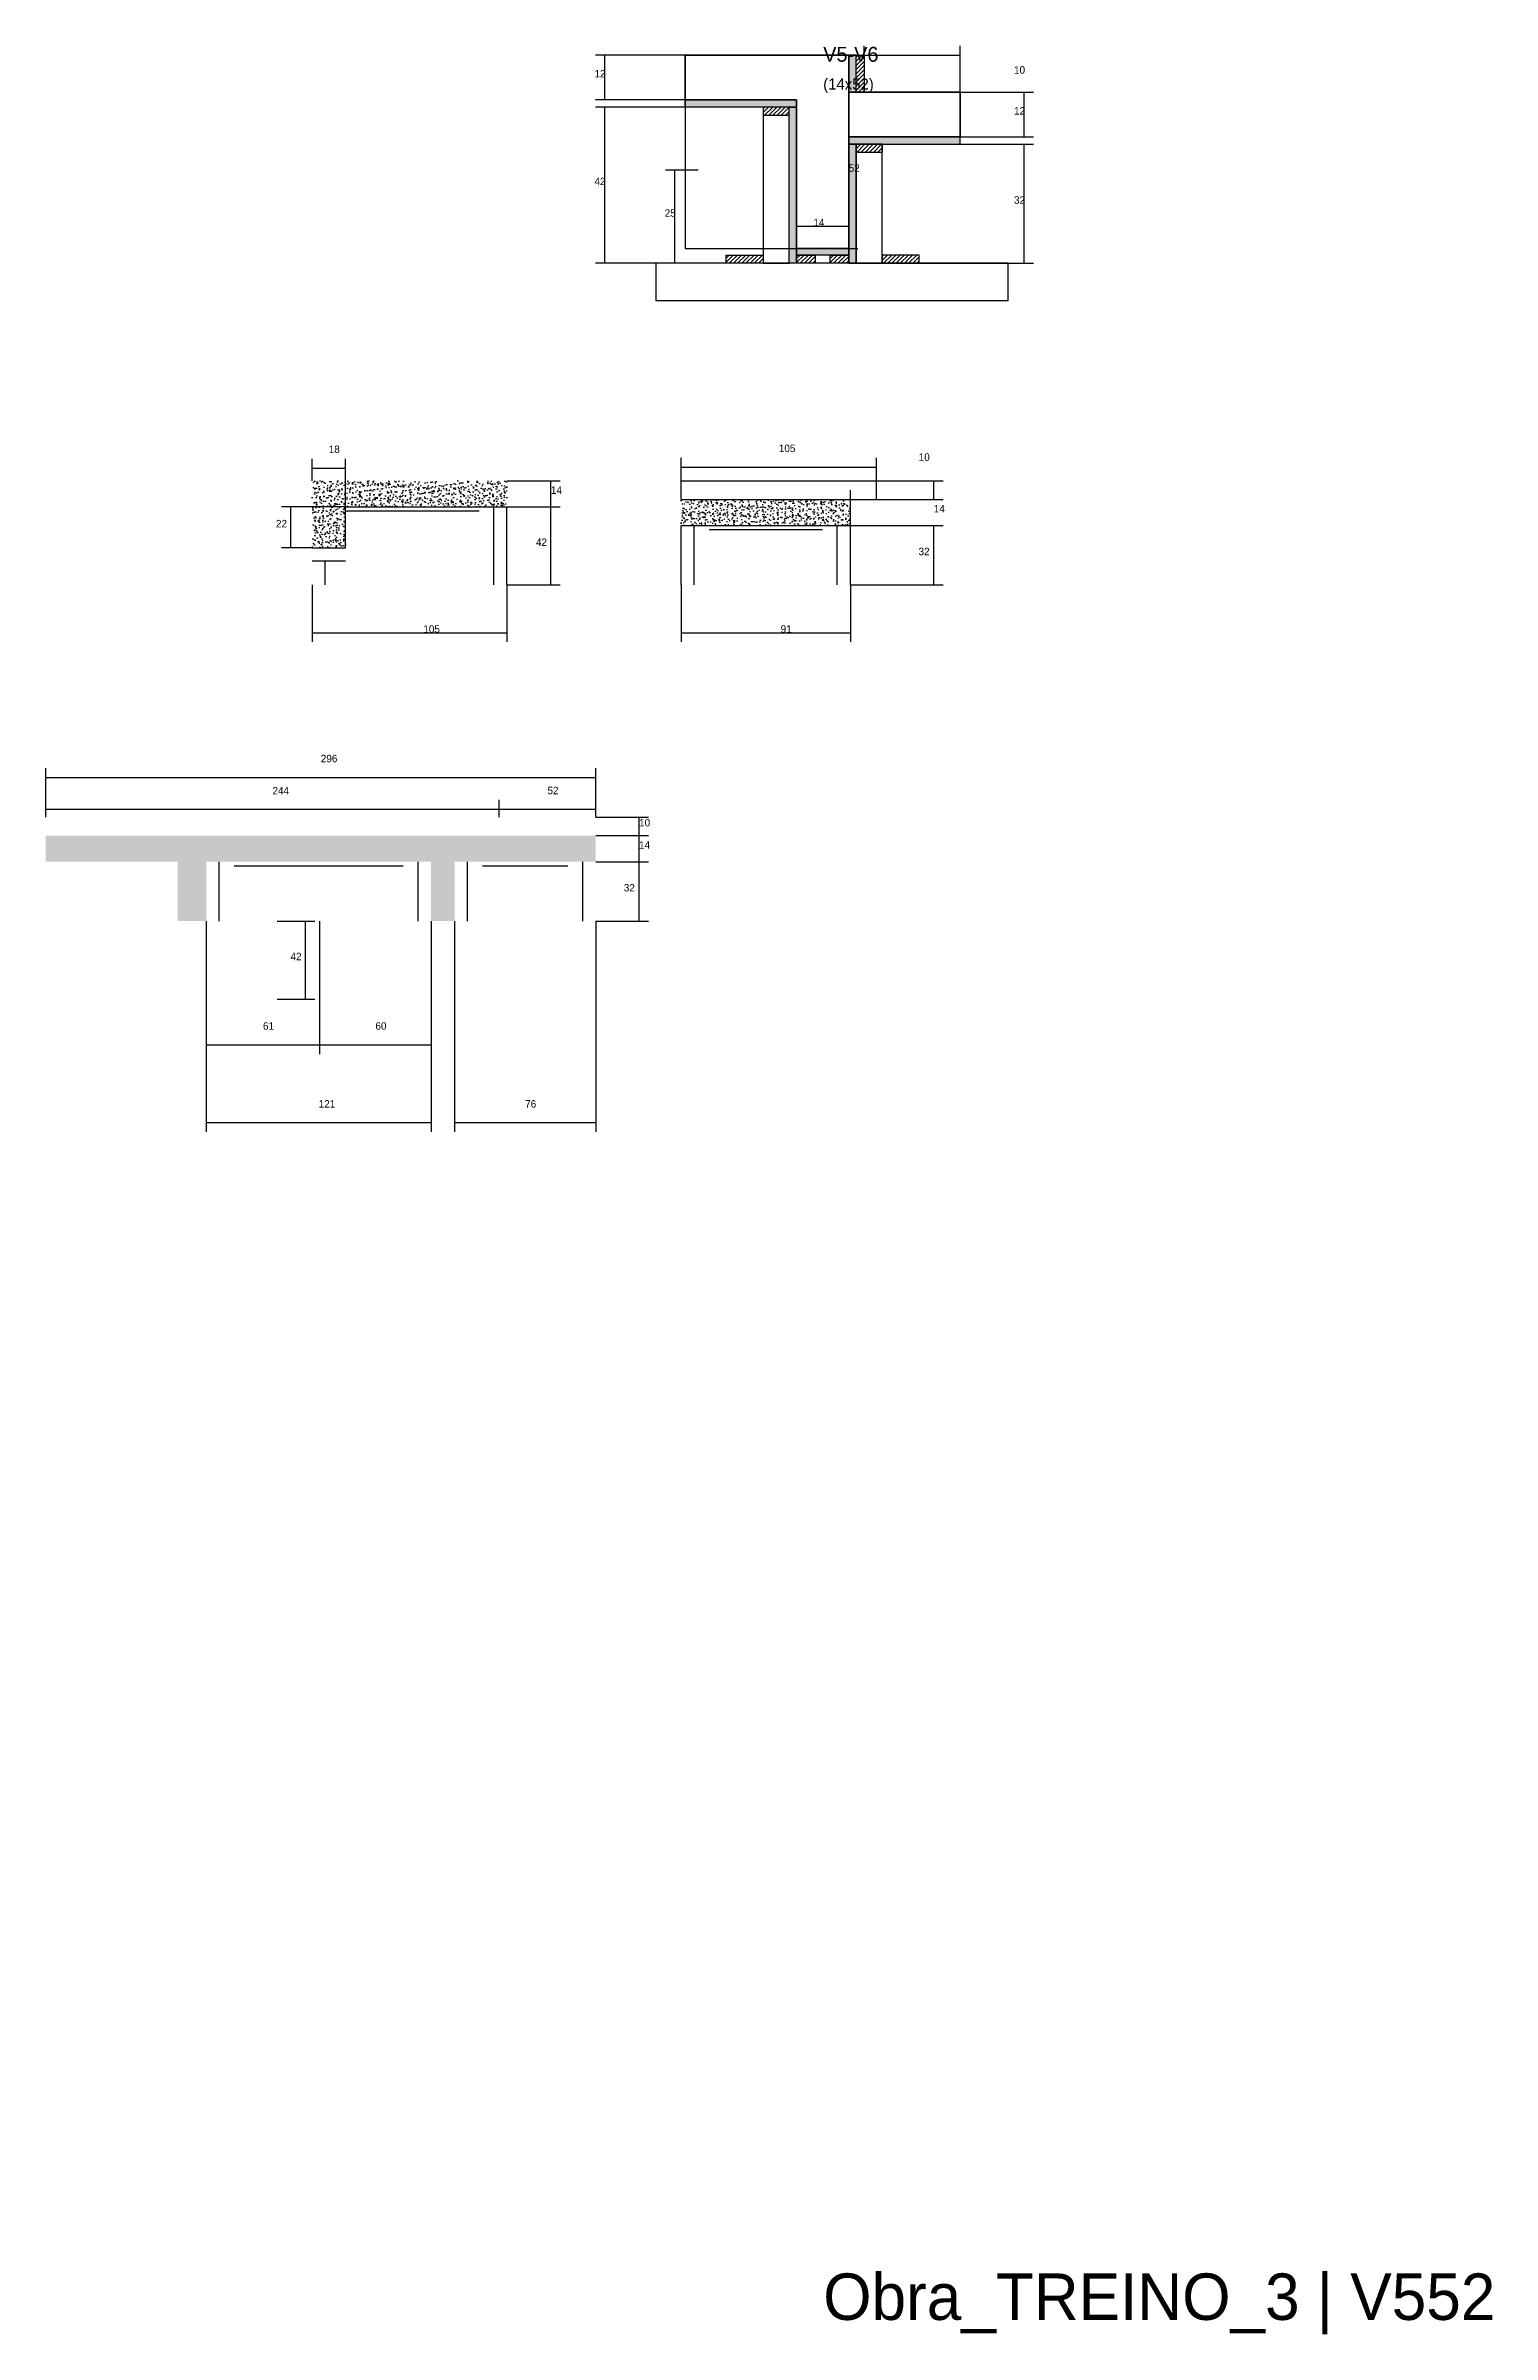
# Model space of a CAD drawing. Header units: metres. Extents: x -2848 to 21926, y -45195 to 1016.
# Drawn here: x 5982 to 6760, y -38618 to -37386 of the extents above; entities that cross this region are included whole.
import ezdxf

# ---------------------------------------------------------------- set-up
doc = ezdxf.new("R2010")
doc.units = ezdxf.units.M
for name, color, linetype in [('CONCRETO', 251, 'Continuous'), ('COTA', 241, 'Continuous'), ('Cota Seção (2x)', 4, 'Continuous'), ('Hachura', 253, 'Continuous'), ('LABEL_ID', 3, 'Continuous'), ('Madeira', 126, 'Continuous'), ('Painéis', 200, 'Continuous'), ('SARR_2.2x7', 40, 'Continuous'), ('Texto Seção', 7, 'Continuous')]:
    doc.layers.add(name, color=color, linetype=linetype)

msp = doc.modelspace()

# ---------------------------------------------------------------- texts
at = {"layer": 'COTA'}
for s, p in [('12', (6276.9, -37403.4)), ('10', (6502.7, -37401.4)), ('12', (6502.7, -37423.4)), ('42', (6276.9, -37461.4)), ('32', (6502.7, -37471.4)), ('25', (6314.7, -37478.4)), ('18', (6133.9, -37605.5)), ('105', (6376.1, -37605)), ('10', (6451.4, -37609.7)), ('14', (6253.5, -37627.5)), ('14', (6459.5, -37637.5)), ('22', (6105.5, -37645.5)), ('42', (6245.4, -37655.5)), ('32', (6451.3, -37660.5)), ('105', (6184.8, -37702.2)), ('91', (6377.1, -37702.2)), ('296', (6129.6, -37771.9)), ('244', (6103.6, -37789.2)), ('52', (6251.6, -37789.1)), ('10', (6300.9, -37806.4)), ('14', (6300.9, -37818.4)), ('32', (6292.7, -37841.4)), ('42', (6113.3, -37878.4)), ('61', (6098.5, -37915.8)), ('60', (6159, -37915.8)), ('121', (6128.5, -37957.7)), ('76', (6239.6, -37957.7))]:
    msp.add_text(s, height=4, dxfattribs=at).set_placement(p)
at = {"layer": 'Cota Seção (2x)'}
for s, p in [('52', (6413.7, -37454.2)), ('14', (6394.7, -37483.5))]:
    msp.add_text(s, height=4, dxfattribs=at).set_placement(p)
at = {"layer": 'LABEL_ID'}
msp.add_text('Obra_TREINO_3 | V552', height=25, dxfattribs=at).set_placement((6400, -38610))
at = {"layer": 'Texto Seção'}
for s, height, p in [('V5-V6', 8, (6400, -37395)), ('(14x52)', 6, (6400, -37410))]:
    msp.add_text(s, height=height, dxfattribs=at).set_placement(p)

# ---------------------------------------------------------------- hatches: boundary and pattern name
at = {"layer": 'COTA'}
h = msp.add_hatch(dxfattribs=at)
h.set_pattern_fill('AR-CONC', scale=0.03)
h.paths.add_polyline_path([(6124.9, -37620.5), (6124.9, -37656.5), (6142.9, -37656.5), (6142.9, -37634.5), (6229.8, -37634.5), (6229.8, -37620.5)])
h = msp.add_hatch(dxfattribs=at)
h.set_pattern_fill('AR-CONC', scale=0.03)
h.paths.add_polyline_path([(6414.6, -37644.5), (6414.6, -37630.5), (6323.6, -37630.5), (6323.6, -37644.5)])
h = msp.add_hatch(dxfattribs=at)
h.set_pattern_fill('AR-CONC', scale=0.03)
h.paths.add_polyline_path([(6052.6, -37857.4), (6068, -37857.4), (6068, -37825.4), (6189, -37825.4), (6189, -37857.4), (6201.6, -37857.4), (6201.6, -37825.4), (6277.6, -37825.4), (6277.6, -37811.4), (5981.6, -37811.4), (5981.6, -37825.4), (6052.6, -37825.4)])
at = {"layer": 'Hachura'}
h = msp.add_hatch(color=8, dxfattribs=at)
h.dxf.hatch_style = 1
h.paths.add_polyline_path([(6417.7, -37391.4), (6413.7, -37391.4), (6413.7, -37391.4), (6413.7, -37411.4), (6413.7, -37411.4), (6417.7, -37411.4), (6417.7, -37411.4), (6417.7, -37391.4)])
h = msp.add_hatch(dxfattribs=at)
h.set_pattern_fill('ANSI31', scale=0.5)
h.paths.add_polyline_path([(6422.1, -37411.4), (6417.7, -37411.4), (6417.7, -37411.4), (6417.7, -37391.4), (6417.7, -37391.4), (6422.1, -37391.4), (6422.1, -37391.4), (6422.1, -37411.4)])
h = msp.add_hatch(color=8, dxfattribs=at)
h.dxf.hatch_style = 1
h.paths.add_polyline_path([(6325.7, -37419.4), (6325.7, -37415.4), (6325.7, -37415.4), (6385.7, -37415.4), (6385.7, -37415.4), (6385.7, -37419.4), (6385.7, -37419.4), (6325.7, -37419.4)])
h = msp.add_hatch(dxfattribs=at)
h.set_pattern_fill('ANSI31', scale=0.5)
h.paths.add_polyline_path([(6367.7, -37419.4), (6367.7, -37423.8), (6367.7, -37423.8), (6381.7, -37423.8), (6381.7, -37423.8), (6381.7, -37419.4), (6381.7, -37419.4), (6367.7, -37419.4)])
h = msp.add_hatch(color=8, dxfattribs=at)
h.dxf.hatch_style = 1
h.paths.add_polyline_path([(6381.7, -37419.4), (6385.7, -37419.4), (6385.7, -37419.4), (6385.7, -37503.4), (6385.7, -37503.4), (6381.7, -37503.4), (6381.7, -37503.4), (6381.7, -37419.4)])
h = msp.add_hatch(color=8, dxfattribs=at)
h.dxf.hatch_style = 1
h.paths.add_polyline_path([(6473.7, -37439.4), (6473.7, -37435.4), (6473.7, -37435.4), (6413.7, -37435.4), (6413.7, -37435.4), (6413.7, -37439.4), (6413.7, -37439.4), (6473.7, -37439.4)])
h = msp.add_hatch(color=8, dxfattribs=at)
h.dxf.hatch_style = 1
h.paths.add_polyline_path([(6417.7, -37439.4), (6413.7, -37439.4), (6413.7, -37439.4), (6413.7, -37503.4), (6413.7, -37503.4), (6417.7, -37503.4), (6417.7, -37503.4), (6417.7, -37439.4)])
h = msp.add_hatch(dxfattribs=at)
h.set_pattern_fill('ANSI31', scale=0.5)
h.paths.add_polyline_path([(6431.7, -37439.4), (6431.7, -37443.8), (6431.7, -37443.8), (6417.7, -37443.8), (6417.7, -37443.8), (6417.7, -37439.4), (6417.7, -37439.4), (6431.7, -37439.4)])
h = msp.add_hatch(dxfattribs=at)
h.set_pattern_fill('ANSI31', scale=0.5)
h.paths.add_polyline_path([(6347.7, -37503.4), (6347.7, -37499), (6347.7, -37499), (6367.7, -37499), (6367.7, -37499), (6367.7, -37503.4), (6367.7, -37503.4), (6347.7, -37503.4)])
h = msp.add_hatch(color=8, dxfattribs=at)
h.dxf.hatch_style = 1
h.paths.add_polyline_path([(6385.7, -37499), (6385.7, -37495.4), (6385.7, -37495.4), (6413.7, -37495.4), (6413.7, -37495.4), (6413.7, -37499), (6413.7, -37499), (6385.7, -37499)])
h = msp.add_hatch(dxfattribs=at)
h.set_pattern_fill('ANSI31', scale=0.5)
h.paths.add_polyline_path([(6385.7, -37503.4), (6385.7, -37499), (6385.7, -37499), (6395.7, -37499), (6395.7, -37499), (6395.7, -37503.4), (6395.7, -37503.4), (6385.7, -37503.4)])
h = msp.add_hatch(dxfattribs=at)
h.set_pattern_fill('ANSI31', scale=0.5)
h.paths.add_polyline_path([(6403.7, -37503.4), (6403.7, -37499), (6403.7, -37499), (6413.7, -37499), (6413.7, -37499), (6413.7, -37503.4), (6413.7, -37503.4), (6403.7, -37503.4)])
h = msp.add_hatch(dxfattribs=at)
h.set_pattern_fill('ANSI31', scale=0.5)
h.paths.add_polyline_path([(6451.7, -37503.4), (6451.7, -37499), (6451.7, -37499), (6431.7, -37499), (6431.7, -37499), (6431.7, -37503.4), (6431.7, -37503.4), (6451.7, -37503.4)])

# ---------------------------------------------------------------- linework, layer by layer
at = {"layer": 'CONCRETO'}
for points in [[(6413.7, -37435.4), (6413.7, -37495.4), (6385.7, -37495.4), (6385.7, -37415.4), (6325.7, -37415.4), (6325.7, -37391.4), (6413.7, -37391.4)], [(6413.7, -37411.4), (6473.7, -37411.4), (6473.7, -37435.4), (6413.7, -37435.4)]]:
    msp.add_lwpolyline(points, dxfattribs=at)
for points in [[(6325.7, -37495.4), (6413.7, -37495.4), (6413.7, -37391.4), (6325.7, -37391.4)], [(6413.7, -37435.4), (6473.7, -37435.4), (6473.7, -37411.4), (6413.7, -37411.4)]]:
    msp.add_lwpolyline(points, close=True, dxfattribs=at)
at = {"layer": 'COTA'}
for p, q in [((6325.7, -37391.4), (6277.4, -37391.4)), ((6282.4, -37415.4), (6282.4, -37391.4)), ((6422.1, -37391.4), (6422.1, -37386.4)), ((6422.1, -37391.4), (6473.7, -37391.4)), ((6473.7, -37411.4), (6473.7, -37386.4)), ((6325.7, -37415.4), (6277.4, -37415.4)), ((6473.7, -37411.4), (6513.2, -37411.4)), ((6508.2, -37435.4), (6508.2, -37411.4)), ((6325.7, -37419.4), (6277.4, -37419.4)), ((6282.4, -37503.4), (6282.4, -37419.4)), ((6431.7, -37439.4), (6513.2, -37439.4)), ((6473.7, -37435.4), (6513.2, -37435.4)), ((6508.2, -37503.4), (6508.2, -37439.4)), ((6332.7, -37453.4), (6315.2, -37453.4)), ((6320.2, -37503.4), (6320.2, -37453.4)), ((6347.7, -37503.4), (6277.4, -37503.4)), ((6332.7, -37503.4), (6315.2, -37503.4)), ((6451.7, -37503.4), (6513.2, -37503.4)), ((6124.9, -37620.5), (6124.9, -37608.6)), ((6124.9, -37613.6), (6142.9, -37613.6)), ((6142.9, -37634.5), (6142.9, -37608.6)), ((6323.6, -37620.5), (6323.6, -37608.1)), ((6323.6, -37613.1), (6428.6, -37613.1)), ((6428.6, -37620.5), (6428.6, -37608.1)), ((6229.8, -37620.5), (6258.5, -37620.5)), ((6253.5, -37634.5), (6253.5, -37620.5)), ((6414.6, -37644.5), (6414.6, -37625.5)), ((6428.6, -37620.5), (6464.5, -37620.5)), ((6428.6, -37630.5), (6428.6, -37625.5)), ((6459.5, -37630.5), (6459.5, -37620.5)), ((6142.9, -37634.5), (6108.5, -37634.5)), ((6113.5, -37656.5), (6113.5, -37634.5)), ((6229.8, -37634.5), (6258.5, -37634.5)), ((6229.8, -37634.5), (6258.5, -37634.5)), ((6253.5, -37676.5), (6253.5, -37634.5)), ((6414.6, -37630.5), (6428.6, -37630.5)), ((6428.6, -37630.5), (6464.5, -37630.5)), ((6414.6, -37644.5), (6464.5, -37644.5)), ((6459.5, -37676.5), (6459.5, -37644.5)), ((6124.9, -37656.5), (6108.5, -37656.5)), ((6124.9, -37676.5), (6124.9, -37707.2)), ((6229.8, -37676.5), (6229.8, -37707.2)), ((6229.8, -37676.5), (6258.5, -37676.5)), ((6323.6, -37676.5), (6323.6, -37707.2)), ((6414.6, -37676.5), (6414.6, -37707.2)), ((6414.6, -37676.5), (6464.5, -37676.5)), ((6124.9, -37702.2), (6229.8, -37702.2)), ((6323.6, -37702.2), (6414.6, -37702.2)), ((5981.6, -37801.4), (5981.6, -37775.1)), ((6277.6, -37801.4), (6277.6, -37775.1)), ((5981.6, -37780.1), (6277.6, -37780.1)), ((5981.6, -37801.4), (5981.6, -37792.2)), ((5981.6, -37797.2), (6225.6, -37797.2)), ((6225.6, -37801.4), (6225.6, -37792.2)), ((6225.6, -37801.4), (6225.6, -37792.2)), ((6225.6, -37797.2), (6277.6, -37797.2)), ((6277.6, -37801.4), (6277.6, -37792.2)), ((6277.6, -37801.4), (6305.9, -37801.4)), ((6277.6, -37811.4), (6305.9, -37811.4)), ((6277.6, -37811.4), (6305.9, -37811.4)), ((6300.9, -37811.4), (6300.9, -37801.4)), ((6300.9, -37825.4), (6300.9, -37811.4)), ((6277.6, -37825.4), (6305.9, -37825.4)), ((6277.6, -37825.4), (6305.9, -37825.4)), ((6300.9, -37857.4), (6300.9, -37825.4)), ((6068, -37857.4), (6068, -37970.8)), ((6068, -37857.4), (6068, -37928.9)), ((6106.2, -37857.4), (6126.4, -37857.4)), ((6121.4, -37899.4), (6121.4, -37857.4)), ((6129, -37857.4), (6129, -37928.9)), ((6129, -37857.4), (6129, -37928.9)), ((6189, -37857.4), (6189, -37970.8)), ((6189, -37857.4), (6189, -37928.9)), ((6201.6, -37857.4), (6201.6, -37970.8)), ((6277.6, -37857.4), (6277.6, -37970.8)), ((6277.6, -37857.4), (6305.9, -37857.4)), ((6106.2, -37899.4), (6126.4, -37899.4)), ((6068, -37923.9), (6129, -37923.9)), ((6129, -37923.9), (6189, -37923.9)), ((6068, -37965.8), (6189, -37965.8)), ((6201.6, -37965.8), (6277.6, -37965.8))]:
    msp.add_line(p, q, dxfattribs=at)
at = {"layer": 'Cota Seção (2x)'}
for p, q in [((6385.7, -37391.4), (6418.7, -37391.4)), ((6413.7, -37495.4), (6413.7, -37391.4)), ((6385.7, -37495.4), (6385.7, -37478.5)), ((6413.7, -37495.4), (6413.7, -37478.5)), ((6385.7, -37483.5), (6413.7, -37483.5)), ((6385.7, -37495.4), (6418.7, -37495.4))]:
    msp.add_line(p, q, dxfattribs=at)
at = {"layer": 'Madeira'}
for points in [[(6422.1, -37411.4), (6417.7, -37411.4), (6417.7, -37391.4), (6422.1, -37391.4)], [(6367.7, -37419.4), (6367.7, -37423.8), (6381.7, -37423.8), (6381.7, -37419.4)], [(6367.7, -37503.4), (6381.7, -37503.4), (6381.7, -37419.4), (6367.7, -37419.4)], [(6431.7, -37439.4), (6431.7, -37443.8), (6417.7, -37443.8), (6417.7, -37439.4)], [(6431.7, -37439.4), (6417.7, -37439.4), (6417.7, -37503.4), (6431.7, -37503.4)], [(6309.9, -37523.4), (6499.5, -37523.4), (6499.5, -37503.4), (6309.9, -37503.4)], [(6347.7, -37503.4), (6347.7, -37499), (6367.7, -37499), (6367.7, -37503.4)], [(6385.7, -37503.4), (6385.7, -37499), (6395.7, -37499), (6395.7, -37503.4)], [(6403.7, -37503.4), (6403.7, -37499), (6413.7, -37499), (6413.7, -37503.4)], [(6451.7, -37503.4), (6451.7, -37499), (6431.7, -37499), (6431.7, -37503.4)]]:
    msp.add_lwpolyline(points, close=True, dxfattribs=at)
at = {"layer": 'Painéis'}
for p, q in [((6413.7, -37411.4), (6413.7, -37391.4)), ((6325.7, -37415.4), (6385.7, -37415.4)), ((6325.7, -37419.4), (6325.7, -37415.4)), ((6385.7, -37419.4), (6385.7, -37415.4)), ((6385.7, -37503.4), (6385.7, -37419.4)), ((6413.7, -37435.4), (6473.7, -37435.4)), ((6413.7, -37439.4), (6413.7, -37435.4)), ((6413.7, -37503.4), (6413.7, -37439.4)), ((6473.7, -37439.4), (6473.7, -37435.4)), ((6385.7, -37495.4), (6413.7, -37495.4)), ((6385.7, -37499), (6385.7, -37495.4)), ((6413.7, -37499), (6413.7, -37495.4)), ((6323.6, -37620.5), (6428.6, -37620.5)), ((6323.6, -37630.5), (6323.6, -37620.5)), ((6428.6, -37630.5), (6428.6, -37620.5)), ((6142.9, -37634.5), (6229.8, -37634.5)), ((6142.9, -37656.5), (6142.9, -37634.5)), ((6229.8, -37676.5), (6229.8, -37634.5)), ((6323.6, -37630.5), (6428.6, -37630.5)), ((6323.6, -37644.5), (6414.6, -37644.5)), ((6323.6, -37676.5), (6323.6, -37644.5)), ((6414.6, -37676.5), (6414.6, -37644.5)), ((6124.9, -37656.5), (6142.9, -37656.5))]:
    msp.add_line(p, q, dxfattribs=at)
for points in [[(6417.7, -37391.4), (6413.7, -37391.4), (6413.7, -37411.4), (6417.7, -37411.4)], [(6325.7, -37419.4), (6325.7, -37415.4), (6385.7, -37415.4), (6385.7, -37419.4)], [(6381.7, -37419.4), (6385.7, -37419.4), (6385.7, -37503.4), (6381.7, -37503.4)], [(6473.7, -37439.4), (6473.7, -37435.4), (6413.7, -37435.4), (6413.7, -37439.4)], [(6417.7, -37439.4), (6413.7, -37439.4), (6413.7, -37503.4), (6417.7, -37503.4)], [(6385.7, -37499), (6385.7, -37495.4), (6413.7, -37495.4), (6413.7, -37499)]]:
    msp.add_lwpolyline(points, close=True, dxfattribs=at)
at = {"layer": 'SARR_2.2x7'}
for p, q in [((6142.9, -37636.7), (6214.8, -37636.7)), ((6222.8, -37676.5), (6222.8, -37634.5)), ((6330.6, -37676.5), (6330.6, -37644.5)), ((6338.6, -37646.7), (6399.6, -37646.7)), ((6407.6, -37676.5), (6407.6, -37644.5)), ((6124.9, -37663.5), (6142.9, -37663.5)), ((6131.9, -37676.5), (6131.9, -37663.5)), ((6075, -37857.4), (6075, -37825.4)), ((6182, -37857.4), (6182, -37825.4)), ((6208.6, -37857.4), (6208.6, -37825.4)), ((6270.6, -37857.4), (6270.6, -37825.4)), ((6083, -37827.6), (6129, -37827.6)), ((6129, -37827.6), (6174, -37827.6)), ((6216.6, -37827.6), (6262.6, -37827.6))]:
    msp.add_line(p, q, dxfattribs=at)

msp.set_redraw_order([(e.dxf.handle, doc.entitydb.next_handle()) for e in msp.query("TEXT MTEXT ATTDEF DIMENSION ARC_DIMENSION")])  # texts and dimensions are drawn at this point

doc.saveas('drawing.dxf')
